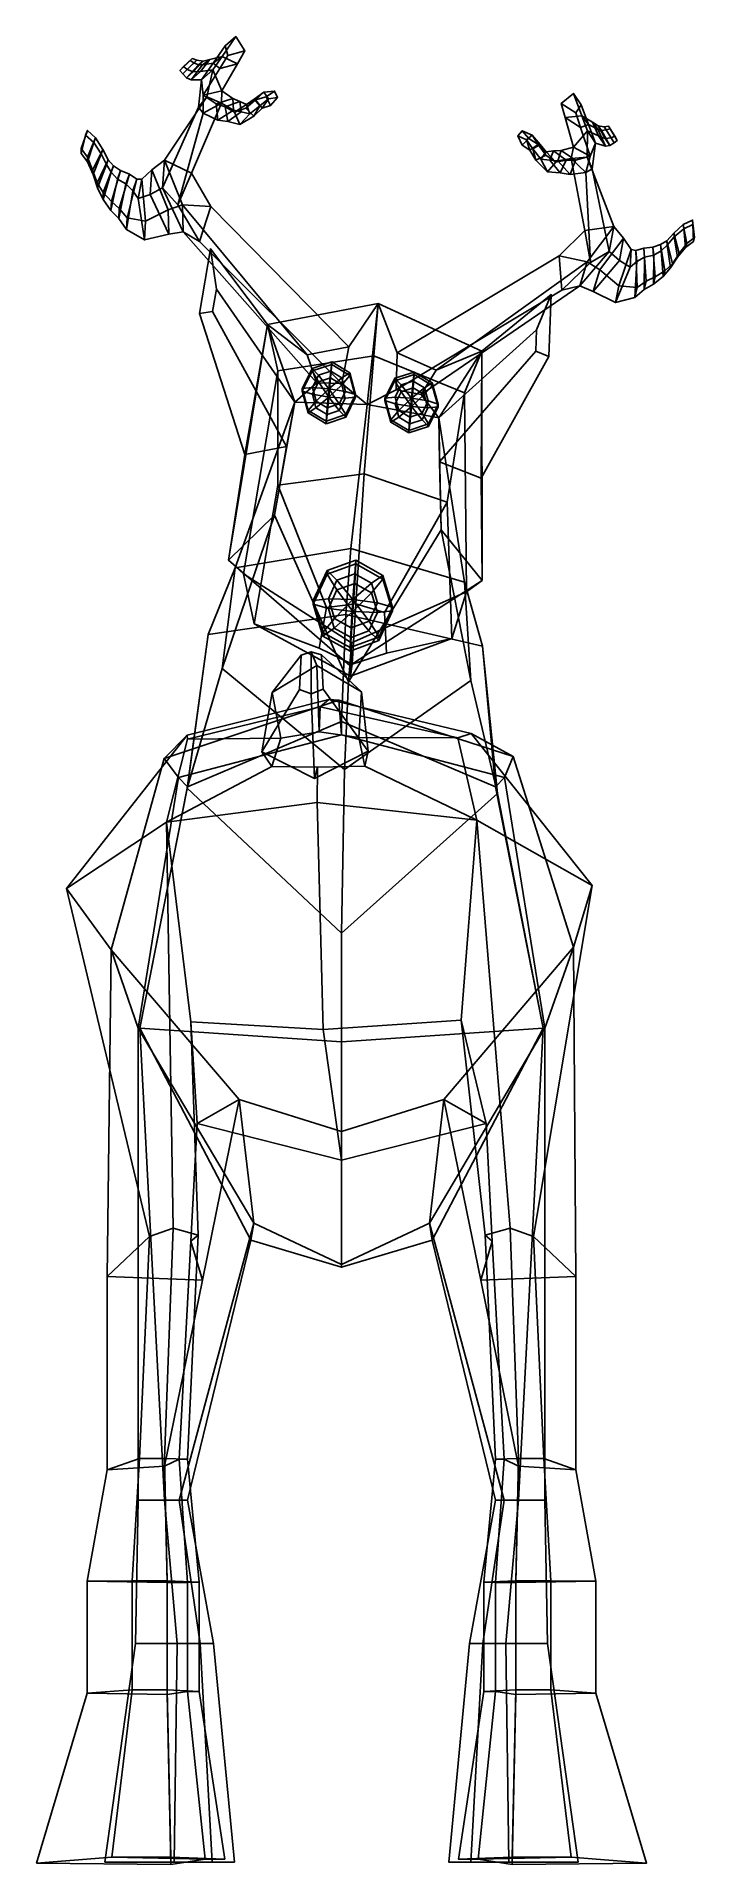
# Model space of a CAD drawing. Extents: x -82 to 95, y -151 to 338.
import ezdxf

# ---------------------------------------------------------------- set-up
doc = ezdxf.new("R2010")
doc.units = 0

msp = doc.modelspace()

# ---------------------------------------------------------------- linework, layer by layer
for points in [[(-31.997757, 333.056854, 208.631577), (-28.335844, 338.37381, 205.291077), (-31.157724, 335.915985, 204.134109), (-34.396053, 331.258789, 206.45433)], [(-31.997757, 333.056854, 208.631577), (-27.908161, 331.103302, 207.329681), (-25.928452, 334.56842, 205.356293), (-28.335844, 338.37381, 205.291077)], [(-28.335844, 338.37381, 205.291077), (-25.928452, 334.56842, 205.356293), (-30.428226, 333.292542, 203.735977), (-31.157724, 335.915985, 204.134109)], [(-34.457443, 329.46698, 210.876297), (-31.997757, 333.056854, 208.631577), (-35.262005, 332.2547, 206.278839), (-37.760487, 329.011871, 207.920853)], [(-31.997757, 333.056854, 208.631577), (-34.396053, 331.258789, 206.45433), (-37.240471, 330.786713, 204.034958), (-35.262005, 332.2547, 206.278839)], [(-32.040653, 323.822784, 211.455673), (-27.908161, 331.103302, 207.329681), (-31.997757, 333.056854, 208.631577), (-34.457443, 329.46698, 210.876297)], [(-34.396053, 331.258789, 206.45433), (-31.157724, 335.915985, 204.134109), (-30.428226, 333.292542, 203.735977), (-32.649445, 329.780579, 205.255417)], [(-27.908161, 331.103302, 207.329681), (-32.649445, 329.780579, 205.255417), (-30.428226, 333.292542, 203.735977), (-25.928452, 334.56842, 205.356293)], [(-43.310703, 329.320648, 194.608994), (-42.328247, 330.329529, 197.238174), (-39.993176, 332.496246, 197.443436), (-40.59827, 331.946259, 195.176651)], [(-39.536942, 331.355072, 198.733627), (-42.542141, 328.397034, 198.257339), (-43.310703, 329.320648, 194.608994), (-40.59827, 331.946259, 195.176651)], [(-42.542141, 328.397034, 198.257339), (-41.353237, 329.574066, 201.121323), (-42.328247, 330.329529, 197.238174), (-43.310703, 329.320648, 194.608994)], [(-38.329979, 330.799255, 202.380646), (-41.538067, 327.328125, 202.663467), (-42.542141, 328.397034, 198.257339), (-39.536942, 331.355072, 198.733627)], [(-41.538067, 327.328125, 202.663467), (-39.745171, 328.935791, 205.475845), (-41.353237, 329.574066, 201.121323), (-42.542141, 328.397034, 198.257339)], [(-41.353237, 329.574066, 201.121323), (-38.777054, 332.011047, 201.217606), (-39.993176, 332.496246, 197.443436), (-42.328247, 330.329529, 197.238174)], [(-37.240471, 330.786713, 204.034958), (-40.320808, 326.772186, 205.560242), (-41.538067, 327.328125, 202.663467), (-38.329979, 330.799255, 202.380646)], [(-40.320808, 326.772186, 205.560242), (-37.760487, 329.011871, 207.920853), (-39.745171, 328.935791, 205.475845), (-41.538067, 327.328125, 202.663467)], [(-39.745171, 328.935791, 205.475845), (-37.05143, 331.773743, 204.897308), (-38.777054, 332.011047, 201.217606), (-41.353237, 329.574066, 201.121323)], [(-38.777054, 332.011047, 201.217606), (-39.536942, 331.355072, 198.733627), (-40.59827, 331.946259, 195.176651), (-39.993176, 332.496246, 197.443436)], [(-34.396053, 331.258789, 206.45433), (-37.486992, 326.788757, 208.670013), (-40.320808, 326.772186, 205.560242), (-37.240471, 330.786713, 204.034958)], [(-37.486992, 326.788757, 208.670013), (-34.457443, 329.46698, 210.876297), (-37.760487, 329.011871, 207.920853), (-40.320808, 326.772186, 205.560242)], [(-37.760487, 329.011871, 207.920853), (-35.262005, 332.2547, 206.278839), (-37.05143, 331.773743, 204.897308), (-39.745171, 328.935791, 205.475845)], [(-37.05143, 331.773743, 204.897308), (-38.329979, 330.799255, 202.380646), (-39.536942, 331.355072, 198.733627), (-38.777054, 332.011047, 201.217606)], [(-35.262005, 332.2547, 206.278839), (-37.240471, 330.786713, 204.034958), (-38.329979, 330.799255, 202.380646), (-37.05143, 331.773743, 204.897308)], [(-36.131695, 322.23407, 214.451248), (-34.457443, 329.46698, 210.876297), (-37.486992, 326.788757, 208.670013), (-38.316143, 319.42807, 211.337021)], [(-37.084431, 322.721832, 208.292862), (-37.486992, 326.788757, 208.670013), (-34.396053, 331.258789, 206.45433), (-32.649445, 329.780579, 205.255417)], [(-32.040653, 323.822784, 211.455673), (-37.084431, 322.721832, 208.292862), (-32.649445, 329.780579, 205.255417), (-27.908161, 331.103302, 207.329681)], [(-36.131695, 322.23407, 214.451248), (-32.184425, 320.526611, 213.355896), (-32.040653, 323.822784, 211.455673), (-34.457443, 329.46698, 210.876297)], [(-38.316143, 319.42807, 211.337021), (-37.486992, 326.788757, 208.670013), (-37.084431, 322.721832, 208.292862), (-37.03994, 317.879547, 209.994507)], [(-37.084431, 322.721832, 208.292862), (-32.040653, 323.822784, 211.455673), (-29.143293, 321.748169, 209.838715), (-33.604099, 320.38028, 206.973679)], [(-32.040653, 323.822784, 211.455673), (-32.184425, 320.526611, 213.355896), (-28.975855, 318.697784, 211.402405), (-29.143293, 321.748169, 209.838715)], [(-25.685978, 319.201477, 203.799362), (-23.41881, 321.59314, 206.316467), (-20.798918, 323.438263, 204.687744), (-23.027954, 321.42688, 202.514236)], [(-23.41881, 321.59314, 206.316467), (-21.889362, 319.818695, 206.693893), (-19.600971, 321.691559, 205.12941), (-20.798918, 323.438263, 204.687744)], [(-23.027954, 321.42688, 202.514236), (-20.798918, 323.438263, 204.687744), (-17.960524, 323.76474, 203.04866), (-20.23278, 322.236755, 201.21698)], [(-20.798918, 323.438263, 204.687744), (-19.600971, 321.691559, 205.12941), (-17.193092, 322.024414, 203.620331), (-17.960524, 323.76474, 203.04866)], [(-19.040514, 319.913635, 201.503036), (-20.23278, 322.236755, 201.21698), (-17.960524, 323.76474, 203.04866), (-17.193092, 322.024414, 203.620331)], [(62.121616, 323.137634, 204.820389), (64.147713, 320.046448, 203.650696), (62.763374, 317.923157, 203.273239), (58.831734, 320.470062, 204.927414)], [(64.348488, 317.15274, 208.152206), (62.121616, 323.137634, 204.820389), (58.831734, 320.470062, 204.927414), (59.894772, 316.689911, 206.898178)], [(64.348488, 317.15274, 208.152206), (66.125908, 314.822815, 205.96463), (64.147713, 320.046448, 203.650696), (62.121616, 323.137634, 204.820389)], [(-47.941891, 297.870209, 219.517776), (-47.441746, 305.225677, 223.365692), (-36.131695, 322.23407, 214.451248), (-38.316143, 319.42807, 211.337021)], [(-47.941891, 297.870209, 219.517776), (-38.316143, 319.42807, 211.337021), (-37.03994, 317.879547, 209.994507), (-43.855621, 293.316589, 218.997314)], [(-47.441746, 305.225677, 223.365692), (-40.178974, 301.787354, 224.773117), (-32.184425, 320.526611, 213.355896), (-36.131695, 322.23407, 214.451248)], [(-43.855621, 293.316589, 218.997314), (-37.03994, 317.879547, 209.994507), (-32.184425, 320.526611, 213.355896), (-40.178974, 301.787354, 224.773117)], [(-37.03994, 317.879547, 209.994507), (-37.084431, 322.721832, 208.292862), (-33.604099, 320.38028, 206.973679), (-33.137093, 315.988098, 208.29097)], [(-32.184425, 320.526611, 213.355896), (-37.03994, 317.879547, 209.994507), (-33.137093, 315.988098, 208.29097), (-28.975855, 318.697784, 211.402405)], [(-33.604099, 320.38028, 206.973679), (-29.143293, 321.748169, 209.838715), (-27.236696, 321.02124, 208.686737), (-31.186049, 319.574249, 206.087845)], [(-33.137093, 315.988098, 208.29097), (-33.604099, 320.38028, 206.973679), (-31.186049, 319.574249, 206.087845), (-30.511477, 315.634033, 207.142853)], [(-28.975855, 318.697784, 211.402405), (-33.137093, 315.988098, 208.29097), (-30.511477, 315.634033, 207.142853), (-26.906195, 318.248871, 210.003326)], [(-31.186049, 319.574249, 206.087845), (-27.236696, 321.02124, 208.686737), (-25.490871, 320.147247, 207.648148), (-28.705412, 318.149292, 205.174057)], [(-30.511477, 315.634033, 207.142853), (-31.186049, 319.574249, 206.087845), (-28.705412, 318.149292, 205.174057), (-27.232365, 314.856781, 205.659042)], [(-26.906195, 318.248871, 210.003326), (-30.511477, 315.634033, 207.142853), (-27.232365, 314.856781, 205.659042), (-24.561712, 317.709045, 208.500488)], [(-29.143293, 321.748169, 209.838715), (-28.975855, 318.697784, 211.402405), (-26.906195, 318.248871, 210.003326), (-27.236696, 321.02124, 208.686737)], [(-28.705412, 318.149292, 205.174057), (-25.490871, 320.147247, 207.648148), (-23.41881, 321.59314, 206.316467), (-25.685978, 319.201477, 203.799362)], [(-27.232365, 314.856781, 205.659042), (-28.705412, 318.149292, 205.174057), (-25.685978, 319.201477, 203.799362), (-23.471138, 317.012268, 203.722839)], [(-27.236696, 321.02124, 208.686737), (-26.906195, 318.248871, 210.003326), (-24.561712, 317.709045, 208.500488), (-25.490871, 320.147247, 207.648148)], [(-24.561712, 317.709045, 208.500488), (-27.232365, 314.856781, 205.659042), (-23.471138, 317.012268, 203.722839), (-21.889362, 319.818695, 206.693893)], [(-23.471138, 317.012268, 203.722839), (-25.685978, 319.201477, 203.799362), (-23.027954, 321.42688, 202.514236), (-21.256845, 319.200226, 202.575882)], [(-25.490871, 320.147247, 207.648148), (-24.561712, 317.709045, 208.500488), (-21.889362, 319.818695, 206.693893), (-23.41881, 321.59314, 206.316467)], [(-21.889362, 319.818695, 206.693893), (-23.471138, 317.012268, 203.722839), (-21.256845, 319.200226, 202.575882), (-19.600971, 321.691559, 205.12941)], [(-21.256845, 319.200226, 202.575882), (-23.027954, 321.42688, 202.514236), (-20.23278, 322.236755, 201.21698), (-19.040514, 319.913635, 201.503036)], [(-19.600971, 321.691559, 205.12941), (-21.256845, 319.200226, 202.575882), (-19.040514, 319.913635, 201.503036), (-17.193092, 322.024414, 203.620331)], [(59.894772, 316.689911, 206.898178), (58.831734, 320.470062, 204.927414), (62.763374, 317.923157, 203.273239), (64.043571, 314.053253, 204.789795)], [(66.125908, 314.822815, 205.96463), (64.043571, 314.053253, 204.789795), (62.763374, 317.923157, 203.273239), (64.147713, 320.046448, 203.650696)], [(62.14846, 308.792725, 211.020813), (65.859596, 313.135406, 210.392273), (64.348488, 317.15274, 208.152206), (59.894772, 316.689911, 206.898178)], [(62.14846, 308.792725, 211.020813), (59.894772, 316.689911, 206.898178), (64.043571, 314.053253, 204.789795), (66.63472, 306.325653, 207.823761)], [(66.63472, 306.325653, 207.823761), (64.043571, 314.053253, 204.789795), (66.125908, 314.822815, 205.96463), (68.03392, 309.840179, 208.175797)], [(65.859596, 313.135406, 210.392273), (68.828918, 311.754517, 207.412781), (67.203094, 315.448425, 205.776199), (64.348488, 317.15274, 208.152206)], [(64.348488, 317.15274, 208.152206), (67.203094, 315.448425, 205.776199), (68.664223, 313.556305, 203.524658), (66.125908, 314.822815, 205.96463)], [(66.125908, 314.822815, 205.96463), (68.664223, 313.556305, 203.524658), (70.662758, 309.0112, 205.044571), (68.03392, 309.840179, 208.175797)], [(68.828918, 311.754517, 207.412781), (70.644623, 311.115723, 204.953049), (68.756561, 314.483734, 204.382553), (67.203094, 315.448425, 205.776199)], [(67.203094, 315.448425, 205.776199), (68.756561, 314.483734, 204.382553), (69.664841, 313.256592, 201.862106), (68.664223, 313.556305, 203.524658)], [(68.664223, 313.556305, 203.524658), (69.664841, 313.256592, 201.862106), (71.887283, 309.181641, 202.136795), (70.662758, 309.0112, 205.044571)], [(70.644623, 311.115723, 204.953049), (72.223068, 311.259094, 200.584717), (70.365044, 314.216736, 200.689285), (68.756561, 314.483734, 204.382553)], [(68.756561, 314.483734, 204.382553), (70.365044, 314.216736, 200.689285), (70.857613, 313.435577, 198.204407), (69.664841, 313.256592, 201.862106)], [(69.664841, 313.256592, 201.862106), (70.857613, 313.435577, 198.204407), (72.991203, 309.89566, 197.719757), (71.887283, 309.181641, 202.136795)], [(72.223068, 311.259094, 200.584717), (73.236595, 311.692993, 196.692093), (71.545044, 314.330811, 196.904785), (70.365044, 314.216736, 200.689285)], [(70.365044, 314.216736, 200.689285), (71.545044, 314.330811, 196.904785), (71.922165, 313.68985, 194.637756), (70.857613, 313.435577, 198.204407)], [(70.857613, 313.435577, 198.204407), (71.922165, 313.68985, 194.637756), (73.854561, 310.539642, 194.062653), (72.991203, 309.89566, 197.719757)], [(73.854561, 310.539642, 194.062653), (71.922165, 313.68985, 194.637756), (71.545044, 314.330811, 196.904785), (73.236595, 311.692993, 196.692093)], [(-69.738731, 308.407745, 198.060394), (-68.085258, 313.251923, 198.254242), (-68.575813, 311.957703, 195.88501), (-69.80481, 307.092072, 195.411224)], [(-66.381638, 310.035431, 198.686325), (-68.052132, 304.790344, 197.828537), (-69.80481, 307.092072, 195.411224), (-68.575813, 311.957703, 195.88501)], [(-68.052132, 304.790344, 197.828537), (-68.049126, 306.069427, 200.835281), (-69.738731, 308.407745, 198.060394), (-69.80481, 307.092072, 195.411224)], [(-68.049126, 306.069427, 200.835281), (-65.894402, 311.266632, 201.406494), (-68.085258, 313.251923, 198.254242), (-69.738731, 308.407745, 198.060394)], [(-65.894402, 311.266632, 201.406494), (-66.381638, 310.035431, 198.686325), (-68.575813, 311.957703, 195.88501), (-68.085258, 313.251923, 198.254242)], [(-64.362488, 306.990417, 202.054932), (-66.583145, 301.445526, 200.645538), (-68.052132, 304.790344, 197.828537), (-66.381638, 310.035431, 198.686325)], [(-66.696083, 302.625458, 204.052704), (-63.924706, 308.082001, 205.175613), (-65.894402, 311.266632, 201.406494), (-68.049126, 306.069427, 200.835281)], [(-63.924706, 308.082001, 205.175613), (-64.362488, 306.990417, 202.054932), (-66.381638, 310.035431, 198.686325), (-65.894402, 311.266632, 201.406494)], [(48.4109, 309.291901, 201.200531), (47.220615, 311.769928, 203.324478), (48.376339, 313.139984, 202.739883), (50.123592, 311.064453, 200.895615)], [(51.065994, 311.952393, 204.354797), (48.376339, 313.139984, 202.739883), (47.220615, 311.769928, 203.324478), (49.493114, 310.713501, 204.813416)], [(49.493114, 310.713501, 204.813416), (47.220615, 311.769928, 203.324478), (48.4109, 309.291901, 201.200531), (50.396, 307.957794, 202.257095)], [(52.644878, 309.461029, 202.171783), (50.123592, 311.064453, 200.895615), (48.376339, 313.139984, 202.739883), (51.065994, 311.952393, 204.354797)], [(50.396, 307.957794, 202.257095), (48.4109, 309.291901, 201.200531), (50.123592, 311.064453, 200.895615), (52.644878, 309.461029, 202.171783)], [(53.169582, 309.44989, 205.967819), (51.065994, 311.952393, 204.354797), (49.493114, 310.713501, 204.813416), (51.272694, 308.286835, 206.365112)], [(51.272694, 308.286835, 206.365112), (49.493114, 310.713501, 204.813416), (50.396, 307.957794, 202.257095), (52.02359, 305.280121, 203.393951)], [(52.02359, 305.280121, 203.393951), (50.396, 307.957794, 202.257095), (52.644878, 309.461029, 202.171783), (54.689392, 306.616516, 203.44339)], [(54.689392, 306.616516, 203.44339), (52.644878, 309.461029, 202.171783), (51.065994, 311.952393, 204.354797), (53.169582, 309.44989, 205.967819)], [(54.841976, 307.490173, 207.287445), (53.169582, 309.44989, 205.967819), (51.272694, 308.286835, 206.365112), (53.376263, 305.535889, 208.157181)], [(57.376175, 304.742645, 204.797241), (54.689392, 306.616516, 203.44339), (53.169582, 309.44989, 205.967819), (54.841976, 307.490173, 207.287445)], [(62.14846, 308.792725, 211.020813), (58.807526, 307.815918, 209.439133), (57.943867, 305.081604, 211.017044), (61.529858, 305.750763, 212.934479)], [(66.63472, 306.325653, 207.823761), (62.680485, 305.27951, 206.545715), (58.807526, 307.815918, 209.439133), (62.14846, 308.792725, 211.020813)], [(65.772385, 306.087311, 213.988022), (65.859596, 313.135406, 210.392273), (62.14846, 308.792725, 211.020813), (61.529858, 305.750763, 212.934479)], [(67.104088, 302.963287, 210.872696), (65.465912, 301.969757, 209.549149), (66.63472, 306.325653, 207.823761), (68.03392, 309.840179, 208.175797)], [(65.772385, 306.087311, 213.988022), (67.104088, 302.963287, 210.872696), (68.03392, 309.840179, 208.175797), (65.859596, 313.135406, 210.392273)], [(68.03392, 309.840179, 208.175797), (70.662758, 309.0112, 205.044571), (68.828918, 311.754517, 207.412781), (65.859596, 313.135406, 210.392273)], [(70.662758, 309.0112, 205.044571), (71.887283, 309.181641, 202.136795), (70.644623, 311.115723, 204.953049), (68.828918, 311.754517, 207.412781)], [(71.887283, 309.181641, 202.136795), (72.991203, 309.89566, 197.719757), (72.223068, 311.259094, 200.584717), (70.644623, 311.115723, 204.953049)], [(72.991203, 309.89566, 197.719757), (73.854561, 310.539642, 194.062653), (73.236595, 311.692993, 196.692093), (72.223068, 311.259094, 200.584717)], [(-66.583145, 301.445526, 200.645538), (-66.696083, 302.625458, 204.052704), (-68.049126, 306.069427, 200.835281), (-68.052132, 304.790344, 197.828537)], [(-65.479836, 299.200012, 207.160446), (-62.495956, 305.345825, 208.295654), (-63.924706, 308.082001, 205.175613), (-66.696083, 302.625458, 204.052704)], [(-63.004246, 304.069946, 204.848801), (-65.377182, 297.834351, 203.38829), (-66.583145, 301.445526, 200.645538), (-64.362488, 306.990417, 202.054932)], [(-63.871128, 296.585876, 210.063324), (-61.064461, 303.786438, 210.721359), (-62.495956, 305.345825, 208.295654), (-65.479836, 299.200012, 207.160446)], [(-61.741398, 302.027527, 207.01918), (-63.883476, 294.769196, 205.960159), (-65.377182, 297.834351, 203.38829), (-63.004246, 304.069946, 204.848801)], [(-62.495956, 305.345825, 208.295654), (-63.004246, 304.069946, 204.848801), (-64.362488, 306.990417, 202.054932), (-63.924706, 308.082001, 205.175613)], [(-61.654968, 294.193695, 213.289673), (-59.191101, 302.492523, 213.352936), (-61.064461, 303.786438, 210.721359), (-63.871128, 296.585876, 210.063324)], [(-61.064461, 303.786438, 210.721359), (-61.741398, 302.027527, 207.01918), (-63.004246, 304.069946, 204.848801), (-62.495956, 305.345825, 208.295654)], [(-59.191101, 302.492523, 213.352936), (-60.027874, 300.15387, 209.414536), (-61.741398, 302.027527, 207.01918), (-61.064461, 303.786438, 210.721359)], [(-47.441746, 305.225677, 223.365692), (-47.941891, 297.870209, 219.517776), (-51.259537, 296.074738, 218.242218), (-50.815826, 302.71991, 221.70018)], [(-42.651356, 293.304657, 228.65271), (-47.441746, 305.225677, 223.365692), (-50.815826, 302.71991, 221.70018), (-46.482559, 291.980438, 226.463394)], [(-42.651356, 293.304657, 228.65271), (-35.064289, 292.878815, 229.08963), (-40.178974, 301.787354, 224.773117), (-47.441746, 305.225677, 223.365692)], [(53.376263, 305.535889, 208.157181), (51.272694, 308.286835, 206.365112), (52.02359, 305.280121, 203.393951), (55.177723, 302.177979, 205.307785)], [(55.177723, 302.177979, 205.307785), (52.02359, 305.280121, 203.393951), (54.689392, 306.616516, 203.44339), (57.376175, 304.742645, 204.797241)], [(56.764008, 307.746338, 208.307068), (54.841976, 307.490173, 207.287445), (53.376263, 305.535889, 208.157181), (55.80484, 305.309418, 209.63768)], [(55.80484, 305.309418, 209.63768), (53.376263, 305.535889, 208.157181), (55.177723, 302.177979, 205.307785), (58.562843, 301.90213, 206.76152)], [(60.134045, 305.28418, 205.683945), (57.376175, 304.742645, 204.797241), (54.841976, 307.490173, 207.287445), (56.764008, 307.746338, 208.307068)], [(58.562843, 301.90213, 206.76152), (55.177723, 302.177979, 205.307785), (57.376175, 304.742645, 204.797241), (60.134045, 305.28418, 205.683945)], [(58.807526, 307.815918, 209.439133), (56.764008, 307.746338, 208.307068), (55.80484, 305.309418, 209.63768), (57.943867, 305.081604, 211.017044)], [(57.943867, 305.081604, 211.017044), (55.80484, 305.309418, 209.63768), (58.562843, 301.90213, 206.76152), (61.207733, 301.436554, 207.886627)], [(62.680485, 305.27951, 206.545715), (60.134045, 305.28418, 205.683945), (56.764008, 307.746338, 208.307068), (58.807526, 307.815918, 209.439133)], [(61.529858, 305.750763, 212.934479), (57.943867, 305.081604, 211.017044), (61.207733, 301.436554, 207.886627), (65.465912, 301.969757, 209.549149)], [(61.207733, 301.436554, 207.886627), (58.562843, 301.90213, 206.76152), (60.134045, 305.28418, 205.683945), (62.680485, 305.27951, 206.545715)], [(65.465912, 301.969757, 209.549149), (61.207733, 301.436554, 207.886627), (62.680485, 305.27951, 206.545715), (66.63472, 306.325653, 207.823761)], [(72.908157, 287.475189, 222.897644), (65.772385, 306.087311, 213.988022), (61.529858, 305.750763, 212.934479), (65.147278, 286.396912, 224.371674)], [(66.690468, 277.8591, 218.614014), (65.147278, 286.396912, 224.371674), (61.529858, 305.750763, 212.934479), (65.465912, 301.969757, 209.549149)], [(71.654129, 280.837982, 219.086472), (67.104088, 302.963287, 210.872696), (65.772385, 306.087311, 213.988022), (72.908157, 287.475189, 222.897644)], [(-65.377182, 297.834351, 203.38829), (-65.479836, 299.200012, 207.160446), (-66.696083, 302.625458, 204.052704), (-66.583145, 301.445526, 200.645538)], [(-63.883476, 294.769196, 205.960159), (-63.871128, 296.585876, 210.063324), (-65.479836, 299.200012, 207.160446), (-65.377182, 297.834351, 203.38829)], [(-60.027874, 300.15387, 209.414536), (-61.775928, 291.832489, 208.859619), (-63.883476, 294.769196, 205.960159), (-61.741398, 302.027527, 207.01918)], [(-57.753849, 298.901398, 211.835632), (-59.681393, 289.664459, 211.220322), (-61.775928, 291.832489, 208.859619), (-60.027874, 300.15387, 209.414536)], [(-59.552746, 292.285339, 216.14212), (-56.828205, 301.495636, 216.211319), (-59.191101, 302.492523, 213.352936), (-61.654968, 294.193695, 213.289673)], [(-56.828205, 301.495636, 216.211319), (-57.753849, 298.901398, 211.835632), (-60.027874, 300.15387, 209.414536), (-59.191101, 302.492523, 213.352936)], [(-55.906277, 297.095398, 214.277817), (-57.651558, 286.739594, 213.937683), (-59.681393, 289.664459, 211.220322), (-57.753849, 298.901398, 211.835632)], [(-57.468155, 289.845215, 219.32106), (-54.851215, 300.191559, 219.027985), (-56.828205, 301.495636, 216.211319), (-59.552746, 292.285339, 216.14212)], [(-54.851215, 300.191559, 219.027985), (-55.906277, 297.095398, 214.277817), (-57.753849, 298.901398, 211.835632), (-56.828205, 301.495636, 216.211319)], [(-52.536682, 288.930969, 223.695023), (-53.49567, 300.169006, 220.643387), (-54.851215, 300.191559, 219.027985), (-57.468155, 289.845215, 219.32106)], [(-53.49567, 300.169006, 220.643387), (-54.490234, 295.045959, 216.543182), (-55.906277, 297.095398, 214.277817), (-54.851215, 300.191559, 219.027985)], [(-50.815826, 302.71991, 221.70018), (-51.259537, 296.074738, 218.242218), (-54.490234, 295.045959, 216.543182), (-53.49567, 300.169006, 220.643387)], [(-46.482559, 291.980438, 226.463394), (-50.815826, 302.71991, 221.70018), (-53.49567, 300.169006, 220.643387), (-52.536682, 288.930969, 223.695023)], [(-35.064289, 292.878815, 229.08963), (-38.035927, 283.530884, 222.082153), (-43.855621, 293.316589, 218.997314), (-40.178974, 301.787354, 224.773117)], [(71.654129, 280.837982, 219.086472), (66.690468, 277.8591, 218.614014), (65.465912, 301.969757, 209.549149), (67.104088, 302.963287, 210.872696)], [(-61.775928, 291.832489, 208.859619), (-61.654968, 294.193695, 213.289673), (-63.871128, 296.585876, 210.063324), (-63.883476, 294.769196, 205.960159)], [(-59.681393, 289.664459, 211.220322), (-59.552746, 292.285339, 216.14212), (-61.654968, 294.193695, 213.289673), (-61.775928, 291.832489, 208.859619)], [(-54.490234, 295.045959, 216.543182), (-52.75346, 283.914551, 218.669647), (-57.651558, 286.739594, 213.937683), (-55.906277, 297.095398, 214.277817)], [(-51.259537, 296.074738, 218.242218), (-46.265125, 285.454376, 221.829559), (-52.75346, 283.914551, 218.669647), (-54.490234, 295.045959, 216.543182)], [(-47.941891, 297.870209, 219.517776), (-42.409763, 286.080536, 223.499451), (-46.265125, 285.454376, 221.829559), (-51.259537, 296.074738, 218.242218)], [(-42.409763, 286.080536, 223.499451), (-47.941891, 297.870209, 219.517776), (-43.855621, 293.316589, 218.997314), (-38.035927, 283.530884, 222.082153)], [(-57.651558, 286.739594, 213.937683), (-57.468155, 289.845215, 219.32106), (-59.552746, 292.285339, 216.14212), (-59.681393, 289.664459, 211.220322)], [(-52.75346, 283.914551, 218.669647), (-52.536682, 288.930969, 223.695023), (-57.468155, 289.845215, 219.32106), (-57.651558, 286.739594, 213.937683)], [(-46.265125, 285.454376, 221.829559), (-46.482559, 291.980438, 226.463394), (-52.536682, 288.930969, 223.695023), (-52.75346, 283.914551, 218.669647)], [(-42.409763, 286.080536, 223.499451), (-42.651356, 293.304657, 228.65271), (-46.482559, 291.980438, 226.463394), (-46.265125, 285.454376, 221.829559)], [(-9.191501, 253.156448, 240.639221), (-42.651356, 293.304657, 228.65271), (-42.409763, 286.080536, 223.499451), (-6.615984, 245.636078, 232.550735)], [(-42.651356, 293.304657, 228.65271), (-9.191501, 253.156448, 240.639221), (1.951638, 255.271866, 241.077332), (-35.064289, 292.878815, 229.08963)], [(1.951638, 255.271866, 241.077332), (0.09086, 245.436203, 229.740585), (-38.035927, 283.530884, 222.082153), (-35.064289, 292.878815, 229.08963)], [(92.448105, 282.955994, 200.242447), (94.527779, 284.578918, 197.444061), (94.016266, 289.219879, 197.61676), (91.53334, 288.044189, 200.794083)], [(91.53334, 288.044189, 200.794083), (94.016266, 289.219879, 197.61676), (94.137222, 288.009308, 195.255081), (91.657669, 286.891418, 198.081085)], [(94.527779, 284.578918, 197.444061), (94.234039, 283.472565, 194.805527), (94.137222, 288.009308, 195.255081), (94.016266, 289.219879, 197.61676)], [(-6.615984, 245.636078, 232.550735), (-42.409763, 286.080536, 223.499451), (-38.035927, 283.530884, 222.082153), (0.09086, 245.436203, 229.740585)], [(65.765305, 278.034424, 228.270889), (72.908157, 287.475189, 222.897644), (65.147278, 286.396912, 224.371674), (58.330456, 279.681671, 228.758438)], [(58.330456, 279.681671, 228.758438), (65.147278, 286.396912, 224.371674), (66.690468, 277.8591, 218.614014), (59.043194, 270.489288, 221.773132)], [(65.765305, 278.034424, 228.270889), (69.139389, 275.8573, 226.064835), (75.564377, 284.339813, 221.223358), (72.908157, 287.475189, 222.897644)], [(69.139389, 275.8573, 226.064835), (74.300156, 271.59259, 223.276016), (77.566368, 281.36496, 220.163132), (75.564377, 284.339813, 221.223358)], [(72.908157, 287.475189, 222.897644), (75.564377, 284.339813, 221.223358), (74.445953, 278.368896, 217.799484), (71.654129, 280.837982, 219.086472)], [(75.564377, 284.339813, 221.223358), (77.566368, 281.36496, 220.163132), (77.314461, 276.626617, 216.086761), (74.445953, 278.368896, 217.799484)], [(88.627937, 277.545349, 206.620453), (90.46756, 280.26532, 203.487122), (89.01329, 285.744965, 204.593292), (87.10392, 283.68988, 207.736877)], [(87.10392, 283.68988, 207.736877), (89.01329, 285.744965, 204.593292), (89.113724, 284.730621, 201.479294), (87.226669, 282.498566, 204.297394)], [(87.226669, 282.498566, 204.297394), (89.113724, 284.730621, 201.479294), (90.0168, 279.330078, 200.090897), (88.142311, 276.447479, 202.860214)], [(90.46756, 280.26532, 203.487122), (92.448105, 282.955994, 200.242447), (91.53334, 288.044189, 200.794083), (89.01329, 285.744965, 204.593292)], [(89.01329, 285.744965, 204.593292), (91.53334, 288.044189, 200.794083), (91.657669, 286.891418, 198.081085), (89.113724, 284.730621, 201.479294)], [(89.113724, 284.730621, 201.479294), (91.657669, 286.891418, 198.081085), (92.094482, 281.900726, 197.246506), (90.0168, 279.330078, 200.090897)], [(91.657669, 286.891418, 198.081085), (94.137222, 288.009308, 195.255081), (94.234039, 283.472565, 194.805527), (92.094482, 281.900726, 197.246506)], [(92.094482, 281.900726, 197.246506), (94.234039, 283.472565, 194.805527), (94.527779, 284.578918, 197.444061), (92.448105, 282.955994, 200.242447)], [(-35.147625, 281.555237, 235.998169), (-33.49155, 270.67984, 229.826813), (-34.536804, 264.737366, 229.121567), (-38.045956, 264.192291, 233.91304)], [(-38.045956, 264.192291, 233.91304), (-25.956354, 226.423416, 246.825409), (-19.875547, 261.287048, 250.93074), (-35.147625, 281.555237, 235.998169)], [(-33.49155, 270.67984, 229.826813), (-35.147625, 281.555237, 235.998169), (-19.875547, 261.287048, 250.93074), (-12.49897, 240.453705, 229.535889)], [(14.87658, 253.709259, 241.044418), (58.330456, 279.681671, 228.758438), (59.043194, 270.489288, 221.773132), (14.609917, 243.796036, 229.708496)], [(14.87658, 253.709259, 241.044418), (25.355148, 249.06163, 240.554779), (65.765305, 278.034424, 228.270889), (58.330456, 279.681671, 228.758438)], [(63.860874, 271.655487, 223.153625), (59.043194, 270.489288, 221.773132), (66.690468, 277.8591, 218.614014), (71.654129, 280.837982, 219.086472)], [(71.654129, 280.837982, 219.086472), (74.445953, 278.368896, 217.799484), (67.435242, 270.123077, 221.464767), (63.860874, 271.655487, 223.153625)], [(74.300156, 271.59259, 223.276016), (79.17392, 271.202271, 218.871521), (78.842735, 281.044861, 218.540024), (77.566368, 281.36496, 220.163132)], [(77.566368, 281.36496, 220.163132), (78.842735, 281.044861, 218.540024), (79.07119, 278.102905, 213.803497), (77.314461, 276.626617, 216.086761)], [(79.07119, 278.102905, 213.803497), (81.190842, 279.246674, 211.341782), (81.088287, 270.609253, 210.764923), (78.577644, 268.494354, 213.506866)], [(79.17392, 271.202271, 218.871521), (81.631516, 272.87149, 215.66983), (80.971451, 281.708649, 215.705505), (78.842735, 281.044861, 218.540024)], [(78.842735, 281.044861, 218.540024), (80.971451, 281.708649, 215.705505), (81.190842, 279.246674, 211.341782), (79.07119, 278.102905, 213.803497)], [(81.631516, 272.87149, 215.66983), (84.004135, 274.054108, 212.796646), (83.405365, 281.995972, 212.828354), (80.971451, 281.708649, 215.705505)], [(80.971451, 281.708649, 215.705505), (83.405365, 281.995972, 212.828354), (83.605019, 279.784271, 208.901199), (81.190842, 279.246674, 211.341782)], [(81.190842, 279.246674, 211.341782), (83.605019, 279.784271, 208.901199), (83.516548, 272.023376, 208.382355), (81.088287, 270.609253, 210.764923)], [(84.004135, 274.054108, 212.796646), (86.581779, 275.630615, 209.546036), (85.436417, 282.67038, 210.179214), (83.405365, 281.995972, 212.828354)], [(83.405365, 281.995972, 212.828354), (85.436417, 282.67038, 210.179214), (85.612083, 281.011963, 206.48613), (83.605019, 279.784271, 208.901199)], [(83.605019, 279.784271, 208.901199), (85.612083, 281.011963, 206.48613), (86.107498, 274.108612, 205.456528), (83.516548, 272.023376, 208.382355)], [(86.581779, 275.630615, 209.546036), (88.627937, 277.545349, 206.620453), (87.10392, 283.68988, 207.736877), (85.436417, 282.67038, 210.179214)], [(85.436417, 282.67038, 210.179214), (87.10392, 283.68988, 207.736877), (87.226669, 282.498566, 204.297394), (85.612083, 281.011963, 206.48613)], [(85.612083, 281.011963, 206.48613), (87.226669, 282.498566, 204.297394), (88.142311, 276.447479, 202.860214), (86.107498, 274.108612, 205.456528)], [(88.142311, 276.447479, 202.860214), (90.0168, 279.330078, 200.090897), (90.46756, 280.26532, 203.487122), (88.627937, 277.545349, 206.620453)], [(90.0168, 279.330078, 200.090897), (92.094482, 281.900726, 197.246506), (92.448105, 282.955994, 200.242447), (90.46756, 280.26532, 203.487122)], [(25.355148, 249.06163, 240.554779), (21.277948, 242.487808, 232.489227), (63.860874, 271.655487, 223.153625), (65.765305, 278.034424, 228.270889)], [(63.860874, 271.655487, 223.153625), (67.435242, 270.123077, 221.464767), (69.139389, 275.8573, 226.064835), (65.765305, 278.034424, 228.270889)], [(74.445953, 278.368896, 217.799484), (77.314461, 276.626617, 216.086761), (73.349709, 267.144104, 218.276764), (67.435242, 270.123077, 221.464767)], [(67.435242, 270.123077, 221.464767), (73.349709, 267.144104, 218.276764), (74.300156, 271.59259, 223.276016), (69.139389, 275.8573, 226.064835)], [(77.314461, 276.626617, 216.086761), (79.07119, 278.102905, 213.803497), (78.577644, 268.494354, 213.506866), (73.349709, 267.144104, 218.276764)], [(83.516548, 272.023376, 208.382355), (86.107498, 274.108612, 205.456528), (86.581779, 275.630615, 209.546036), (84.004135, 274.054108, 212.796646)], [(86.107498, 274.108612, 205.456528), (88.142311, 276.447479, 202.860214), (88.627937, 277.545349, 206.620453), (86.581779, 275.630615, 209.546036)], [(-34.536804, 264.737366, 229.121567), (-33.49155, 270.67984, 229.826813), (-12.49897, 240.453705, 229.535889), (-14.723903, 228.552048, 228.164932)], [(21.277948, 242.487808, 232.489227), (14.609917, 243.796036, 229.708496), (59.043194, 270.489288, 221.773132), (63.860874, 271.655487, 223.153625)], [(52.199646, 259.78772, 229.584229), (26.072735, 236.263931, 229.457336), (37.576126, 254.157394, 250.776123), (56.167427, 269.259888, 235.706085)], [(55.480198, 252.699921, 233.666519), (56.167427, 269.259888, 235.706085), (37.576126, 254.157394, 250.776123), (37.347454, 220.099762, 246.71701)], [(56.167427, 269.259888, 235.706085), (55.480198, 252.699921, 233.666519), (52.047844, 254.082397, 228.892654), (52.199646, 259.78772, 229.584229)], [(73.349709, 267.144104, 218.276764), (78.577644, 268.494354, 213.506866), (79.17392, 271.202271, 218.871521), (74.300156, 271.59259, 223.276016)], [(78.577644, 268.494354, 213.506866), (81.088287, 270.609253, 210.764923), (81.631516, 272.87149, 215.66983), (79.17392, 271.202271, 218.871521)], [(81.088287, 270.609253, 210.764923), (83.516548, 272.023376, 208.382355), (84.004135, 274.054108, 212.796646), (81.631516, 272.87149, 215.66983)], [(-38.045956, 264.192291, 233.91304), (-34.536804, 264.737366, 229.121567), (-14.723903, 228.552048, 228.164932), (-25.956354, 226.423416, 246.825409)], [(-9.191501, 253.156448, 240.639221), (-19.875547, 261.287048, 250.93074), (9.810009, 266.927032, 252.120773), (1.951638, 255.271866, 241.077332)], [(-19.875547, 261.287048, 250.93074), (-17.035511, 248.889938, 272.694855), (8.642141, 252.897522, 273.482422), (9.810009, 266.927032, 252.120773)], [(0.09086, 245.436203, 229.740585), (1.951638, 255.271866, 241.077332), (9.810009, 266.927032, 252.120773), (6.836927, 239.830536, 222.14183)], [(14.609917, 243.796036, 229.708496), (6.836927, 239.830536, 222.14183), (9.810009, 266.927032, 252.120773), (14.87658, 253.709259, 241.044418)], [(37.576126, 254.157394, 250.776123), (9.810009, 266.927032, 252.120773), (8.642141, 252.897522, 273.482422), (32.954311, 242.981262, 272.573395)], [(25.355148, 249.06163, 240.554779), (14.87658, 253.709259, 241.044418), (9.810009, 266.927032, 252.120773), (37.576126, 254.157394, 250.776123)], [(-19.875547, 261.287048, 250.93074), (-30.324642, 198.179596, 243.585312), (-26.24127, 194.448975, 266.239716), (-17.035511, 248.889938, 272.694855)], [(-6.615984, 245.636078, 232.550735), (-12.49897, 240.453705, 229.535889), (-19.875547, 261.287048, 250.93074), (-9.191501, 253.156448, 240.639221)], [(52.047844, 254.082397, 228.892654), (26.264412, 224.442383, 228.094208), (26.072735, 236.263931, 229.457336), (52.199646, 259.78772, 229.584229)], [(8.642141, 252.897522, 273.482422), (-17.035511, 248.889938, 272.694855), (-17.084301, 218.186966, 297.239136), (6.051607, 221.303848, 297.984467)], [(-7.88374, 248.813095, 285.690796), (-2.618505, 250.524689, 285.95932), (-2.606559, 251.21785, 281.233124), (-7.872113, 249.505707, 280.964569)], [(-6.187429, 245.880478, 289.250427), (-2.933171, 246.943726, 289.416351), (-2.618505, 250.524689, 285.95932), (-7.88374, 248.813095, 285.690796)], [(-6.157754, 247.692261, 276.87677), (-7.872113, 249.505707, 280.964569), (-2.606559, 251.21785, 281.233124), (-2.902985, 248.75647, 277.042786)], [(0.035487, 245.141968, 289.235168), (2.177577, 247.604156, 285.665466), (-2.618505, 250.524689, 285.95932), (-2.933171, 246.943726, 289.416351)], [(0.065163, 246.953796, 276.861542), (-2.902985, 248.75647, 277.042786), (-2.606559, 251.21785, 281.233124), (2.189203, 248.296722, 280.93927)], [(2.177577, 247.604156, 285.665466), (2.189203, 248.296722, 280.93927), (-2.606559, 251.21785, 281.233124), (-2.618505, 250.524689, 285.95932)], [(8.642141, 252.897522, 273.482422), (6.051607, 221.303848, 297.984467), (28.299976, 213.654388, 297.161438), (32.954311, 242.981262, 272.573395)], [(21.277948, 242.487808, 232.489227), (25.355148, 249.06163, 240.554779), (37.576126, 254.157394, 250.776123), (26.072735, 236.263931, 229.457336)], [(55.480198, 252.699921, 233.666519), (37.347454, 220.099762, 246.71701), (26.264412, 224.442383, 228.094208), (52.047844, 254.082397, 228.892654)], [(37.576126, 254.157394, 250.776123), (32.954311, 242.981262, 272.573395), (33.473835, 189.669861, 266.174835), (37.625408, 192.734344, 243.511292)], [(-23.433195, 181.09584, 296.852692), (-17.084301, 218.186966, 297.239136), (-17.035511, 248.889938, 272.694855), (-26.24127, 194.448975, 266.239716)], [(-6.615984, 245.636078, 232.550735), (0.09086, 245.436203, 229.740585), (6.836927, 239.830536, 222.14183), (-12.49897, 240.453705, 229.535889)], [(-10.535648, 243.43779, 285.01712), (-7.88374, 248.813095, 285.690796), (-7.872113, 249.505707, 280.964569), (-10.524778, 244.128952, 280.290833)], [(-7.821652, 242.562042, 288.834442), (-6.187429, 245.880478, 289.250427), (-7.88374, 248.813095, 285.690796), (-10.535648, 243.43779, 285.01712)], [(-10.524778, 244.128952, 280.290833), (-7.872113, 249.505707, 280.964569), (-6.157754, 247.692261, 276.87677), (-7.79319, 244.371582, 276.460724)], [(-3.419442, 241.836288, 290.284637), (-6.187429, 245.880478, 289.250427), (-7.821652, 242.562042, 288.834442)], [(-7.79319, 244.371582, 276.460724), (-6.157754, 247.692261, 276.87677), (-3.384262, 244.072968, 274.989838)], [(-3.419442, 241.836288, 290.284637), (-2.933171, 246.943726, 289.416351), (-6.187429, 245.880478, 289.250427)], [(-3.384262, 244.072968, 274.989838), (-6.157754, 247.692261, 276.87677), (-2.902985, 248.75647, 277.042786)], [(-3.419442, 241.836288, 290.284637), (0.035487, 245.141968, 289.235168), (-2.933171, 246.943726, 289.416351)], [(-3.419442, 241.836288, 290.284637), (0.989489, 241.537659, 288.813782), (0.035487, 245.141968, 289.235168)], [(-3.384262, 244.072968, 274.989838), (-2.902985, 248.75647, 277.042786), (0.065163, 246.953796, 276.861542)], [(1.01795, 243.347214, 276.440033), (-3.384262, 244.072968, 274.989838), (0.065163, 246.953796, 276.861542)], [(0.989489, 241.537659, 288.813782), (3.721077, 241.780289, 284.983673), (2.177577, 247.604156, 285.665466), (0.035487, 245.141968, 289.235168)], [(3.731948, 242.471436, 280.257355), (1.01795, 243.347214, 276.440033), (0.065163, 246.953796, 276.861542), (2.189203, 248.296722, 280.93927)], [(3.721077, 241.780289, 284.983673), (3.731948, 242.471436, 280.257355), (2.189203, 248.296722, 280.93927), (2.177577, 247.604156, 285.665466)], [(11.613289, 240.862686, 284.965149), (14.221875, 246.156876, 285.635193), (14.2335, 246.849472, 280.908997), (11.624161, 241.553879, 280.238861)], [(14.327287, 239.986984, 288.782471), (15.934894, 243.255142, 289.196228), (14.221875, 246.156876, 285.635193), (11.613289, 240.862686, 284.965149)], [(11.624161, 241.553879, 280.238861), (14.2335, 246.849472, 280.908997), (15.964569, 245.066971, 276.822601), (14.355748, 241.796509, 276.408752)], [(14.221875, 246.156876, 285.635193), (19.468775, 247.835114, 285.902191), (19.480719, 248.528305, 281.175995), (14.2335, 246.849472, 280.908997)], [(15.934894, 243.255142, 289.196228), (19.177979, 244.297668, 289.361237), (19.468775, 247.835114, 285.902191), (14.221875, 246.156876, 285.635193)], [(15.964569, 245.066971, 276.822601), (14.2335, 246.849472, 280.908997), (19.480719, 248.528305, 281.175995), (19.208164, 246.110413, 276.987671)], [(14.355748, 241.796509, 276.408752), (15.964569, 245.066971, 276.822601), (18.764681, 241.497879, 274.937866)], [(18.764681, 241.497879, 274.937866), (15.964569, 245.066971, 276.822601), (19.208164, 246.110413, 276.987671)], [(18.764681, 241.497879, 274.937866), (19.208164, 246.110413, 276.987671), (22.187487, 244.328461, 276.807343)], [(22.157808, 242.516663, 289.181), (24.283192, 244.947937, 285.609894), (19.468775, 247.835114, 285.902191), (19.177979, 244.297668, 289.361237)], [(22.187487, 244.328461, 276.807343), (19.208164, 246.110413, 276.987671), (19.480719, 248.528305, 281.175995), (24.294817, 245.640503, 280.883698)], [(24.283192, 244.947937, 285.609894), (24.294817, 245.640503, 280.883698), (19.480719, 248.528305, 281.175995), (19.468775, 247.835114, 285.902191)], [(23.138428, 238.962585, 288.76178), (25.870014, 239.205185, 284.931702), (24.283192, 244.947937, 285.609894), (22.157808, 242.516663, 289.181)], [(25.880886, 239.896378, 280.205414), (23.166889, 240.772125, 276.388062), (22.187487, 244.328461, 276.807343), (24.294817, 245.640503, 280.883698)], [(25.870014, 239.205185, 284.931702), (25.880886, 239.896378, 280.205414), (24.294817, 245.640503, 280.883698), (24.283192, 244.947937, 285.609894)], [(-28.512779, 196.072739, 182.278839), (-32.021896, 169.139923, 189.499573), (-17.986416, 210.180511, 226.075287), (-12.49897, 240.453705, 229.535889)], [(-28.512779, 196.072739, 182.278839), (-12.49897, 240.453705, 229.535889), (6.836927, 239.830536, 222.14183), (2.467316, 201.299179, 180.328568)], [(-8.994271, 237.565582, 284.335114), (-10.535648, 243.43779, 285.01712), (-10.524778, 244.128952, 280.290833), (-8.984131, 238.255295, 279.608765)], [(-8.994271, 237.565582, 284.335114), (-6.86847, 238.93927, 288.412994), (-7.821652, 242.562042, 288.834442), (-10.535648, 243.43779, 285.01712)], [(-8.984131, 238.255295, 279.608765), (-10.524778, 244.128952, 280.290833), (-7.79319, 244.371582, 276.460724), (-6.8412, 240.746475, 276.039154)], [(-4.151649, 235.360046, 279.317963), (-8.984131, 238.255295, 279.608765), (-6.8412, 240.746475, 276.039154), (-3.859019, 238.953674, 275.85907)], [(-6.86847, 238.93927, 288.412994), (-3.419442, 241.836288, 290.284637), (-7.821652, 242.562042, 288.834442)], [(-6.8412, 240.746475, 276.039154), (-7.79319, 244.371582, 276.460724), (-3.384262, 244.072968, 274.989838)], [(-3.885803, 237.147415, 288.232941), (-3.419442, 241.836288, 290.284637), (-6.86847, 238.93927, 288.412994)], [(-3.859019, 238.953674, 275.85907), (-6.8412, 240.746475, 276.039154), (-3.384262, 244.072968, 274.989838)], [(-4.151649, 235.360046, 279.317963), (-3.859019, 238.953674, 275.85907), (-0.603454, 240.036331, 276.025146), (1.116007, 237.12059, 279.5867)], [(-3.885803, 237.147415, 288.232941), (-0.630724, 238.229156, 288.398956), (-3.419442, 241.836288, 290.284637)], [(-3.859019, 238.953674, 275.85907), (-3.384262, 244.072968, 274.989838), (-0.603454, 240.036331, 276.025146)], [(-0.630724, 238.229156, 288.398956), (0.989489, 241.537659, 288.813782), (-3.419442, 241.836288, 290.284637)], [(-0.603454, 240.036331, 276.025146), (-3.384262, 244.072968, 274.989838), (1.01795, 243.347214, 276.440033)], [(1.105868, 236.430847, 284.313049), (3.721077, 241.780289, 284.983673), (0.989489, 241.537659, 288.813782), (-0.630724, 238.229156, 288.398956)], [(1.116007, 237.12059, 279.5867), (-0.603454, 240.036331, 276.025146), (1.01795, 243.347214, 276.440033), (3.731948, 242.471436, 280.257355)], [(1.105868, 236.430847, 284.313049), (1.116007, 237.12059, 279.5867), (3.731948, 242.471436, 280.257355), (3.721077, 241.780289, 284.983673)], [(21.277948, 242.487808, 232.489227), (26.072735, 236.263931, 229.457336), (6.836927, 239.830536, 222.14183), (14.609917, 243.796036, 229.708496)], [(13.19664, 235.072525, 284.286652), (11.613289, 240.862686, 284.965149), (11.624161, 241.553879, 280.238861), (13.206779, 235.762253, 279.560303)], [(13.19664, 235.072525, 284.286652), (15.306571, 236.41478, 288.36319), (14.327287, 239.986984, 288.782471), (11.613289, 240.862686, 284.965149)], [(13.206779, 235.762253, 279.560303), (11.624161, 241.553879, 280.238861), (14.355748, 241.796509, 276.408752), (15.33384, 238.221985, 275.989349)], [(18.7295, 239.2612, 290.232666), (15.934894, 243.255142, 289.196228), (14.327287, 239.986984, 288.782471)], [(15.306571, 236.41478, 288.36319), (18.7295, 239.2612, 290.232666), (14.327287, 239.986984, 288.782471)], [(15.33384, 238.221985, 275.989349), (14.355748, 241.796509, 276.408752), (18.764681, 241.497879, 274.937866)], [(18.326683, 236.450256, 275.81015), (15.33384, 238.221985, 275.989349), (18.764681, 241.497879, 274.937866)], [(18.7295, 239.2612, 290.232666), (19.177979, 244.297668, 289.361237), (15.934894, 243.255142, 289.196228)], [(18.326683, 236.450256, 275.81015), (18.764681, 241.497879, 274.937866), (21.571587, 237.511871, 275.975342)], [(18.7295, 239.2612, 290.232666), (22.157808, 242.516663, 289.181), (19.177979, 244.297668, 289.361237)], [(18.7295, 239.2612, 290.232666), (23.138428, 238.962585, 288.76178), (22.157808, 242.516663, 289.181)], [(23.166889, 240.772125, 276.388062), (18.764681, 241.497879, 274.937866), (22.187487, 244.328461, 276.807343)], [(21.571587, 237.511871, 275.975342), (18.764681, 241.497879, 274.937866), (23.166889, 240.772125, 276.388062)], [(23.306917, 234.627548, 279.538208), (21.571587, 237.511871, 275.975342), (23.166889, 240.772125, 276.388062), (25.880886, 239.896378, 280.205414)], [(23.296778, 233.93779, 284.264587), (23.306917, 234.627548, 279.538208), (25.880886, 239.896378, 280.205414), (25.870014, 239.205185, 284.931702)], [(29.554571, 177.173904, 296.803589), (33.473835, 189.669861, 266.174835), (32.954311, 242.981262, 272.573395), (28.299976, 213.654388, 297.161438)], [(-4.161492, 234.670898, 284.044373), (-3.885803, 237.147415, 288.232941), (-6.86847, 238.93927, 288.412994), (-8.994271, 237.565582, 284.335114)], [(-4.161492, 234.670898, 284.044373), (-8.994271, 237.565582, 284.335114), (-8.984131, 238.255295, 279.608765), (-4.151649, 235.360046, 279.317963)], [(-4.161492, 234.670898, 284.044373), (1.105868, 236.430847, 284.313049), (-0.630724, 238.229156, 288.398956), (-3.885803, 237.147415, 288.232941)], [(-4.161492, 234.670898, 284.044373), (-4.151649, 235.360046, 279.317963), (1.116007, 237.12059, 279.5867), (1.105868, 236.430847, 284.313049)], [(32.893772, 192.284439, 182.239502), (2.467316, 201.299179, 180.328568), (6.836927, 239.830536, 222.14183), (26.072735, 236.263931, 229.457336)], [(18.046408, 232.212082, 283.997284), (18.299898, 234.643997, 288.184021), (15.306571, 236.41478, 288.36319), (13.19664, 235.072525, 284.286652)], [(18.046408, 232.212082, 283.997284), (13.19664, 235.072525, 284.286652), (13.206779, 235.762253, 279.560303), (18.05625, 232.90123, 279.270874)], [(18.05625, 232.90123, 279.270874), (13.206779, 235.762253, 279.560303), (15.33384, 238.221985, 275.989349), (18.326683, 236.450256, 275.81015)], [(18.299898, 234.643997, 288.184021), (18.7295, 239.2612, 290.232666), (15.306571, 236.41478, 288.36319)], [(18.046408, 232.212082, 283.997284), (23.296778, 233.93779, 284.264587), (21.544315, 235.704666, 288.349152), (18.299898, 234.643997, 288.184021)], [(18.05625, 232.90123, 279.270874), (18.326683, 236.450256, 275.81015), (21.571587, 237.511871, 275.975342), (23.306917, 234.627548, 279.538208)], [(18.299898, 234.643997, 288.184021), (21.544315, 235.704666, 288.349152), (18.7295, 239.2612, 290.232666)], [(21.544315, 235.704666, 288.349152), (23.138428, 238.962585, 288.76178), (18.7295, 239.2612, 290.232666)], [(23.296778, 233.93779, 284.264587), (25.870014, 239.205185, 284.931702), (23.138428, 238.962585, 288.76178), (21.544315, 235.704666, 288.349152)], [(32.893772, 192.284439, 182.239502), (26.072735, 236.263931, 229.457336), (26.715025, 206.277115, 226.017242), (34.62619, 165.959091, 189.474152)], [(18.046408, 232.212082, 283.997284), (18.05625, 232.90123, 279.270874), (23.306917, 234.627548, 279.538208), (23.296778, 233.93779, 284.264587)], [(-25.956354, 226.423416, 246.825409), (-14.723903, 228.552048, 228.164932), (-17.986416, 210.180511, 226.075287), (-30.324642, 198.179596, 243.585312)], [(-4.054005, 185.441574, 335.662231), (3.820791, 186.414459, 335.982788), (6.051607, 221.303848, 297.984467), (-17.084301, 218.186966, 297.239136)], [(11.481047, 184.168655, 335.644501), (28.299976, 213.654388, 297.161438), (6.051607, 221.303848, 297.984467), (3.820791, 186.414459, 335.982788)], [(37.347454, 220.099762, 246.71701), (37.625408, 192.734344, 243.511292), (26.715025, 206.277115, 226.017242), (26.264412, 224.442383, 228.094208)], [(-5.972485, 174.576477, 334.523407), (-4.054005, 185.441574, 335.662231), (-17.084301, 218.186966, 297.239136), (-23.433195, 181.09584, 296.852692)], [(12.042744, 173.241058, 334.506653), (29.554571, 177.173904, 296.803589), (28.299976, 213.654388, 297.161438), (11.481047, 184.168655, 335.644501)], [(-32.021896, 169.139923, 189.499573), (0.741962, 142.090652, 201.337448), (1.885577, 165.526031, 229.075897), (-17.986416, 210.180511, 226.075287)], [(2.196382, 169.934998, 244.759476), (-30.324642, 198.179596, 243.585312), (-17.986416, 210.180511, 226.075287), (1.885577, 165.526031, 229.075897)], [(34.62619, 165.959091, 189.474152), (26.715025, 206.277115, 226.017242), (1.885577, 165.526031, 229.075897), (0.741962, 142.090652, 201.337448)], [(2.196382, 169.934998, 244.759476), (1.885577, 165.526031, 229.075897), (26.715025, 206.277115, 226.017242), (37.625408, 192.734344, 243.511292)], [(1.175786, 183.623779, 155.560242), (-35.774197, 178.194199, 157.457977), (-28.512779, 196.072739, 182.278839), (2.467316, 201.299179, 180.328568)], [(1.175786, 183.623779, 155.560242), (2.467316, 201.299179, 180.328568), (32.893772, 192.284439, 182.239502), (37.756786, 175.14566, 157.436844)], [(-41.407356, 137.071594, 161.027634), (-32.021896, 169.139923, 189.499573), (-28.512779, 196.072739, 182.278839), (-35.774197, 178.194199, 157.457977)], [(-30.324642, 198.179596, 243.585312), (2.196382, 169.934998, 244.759476), (2.647589, 176.015305, 264.337189), (-26.24127, 194.448975, 266.239716)], [(-3.889635, 194.388107, 344.323364), (3.843466, 197.13327, 344.717834), (3.853286, 198.134476, 337.778656), (-3.880337, 195.38797, 337.384186)], [(-1.262158, 190.166534, 349.560577), (3.516244, 191.874634, 349.804291), (3.843466, 197.13327, 344.717834), (-3.889635, 194.388107, 344.323364)], [(-1.239039, 192.780914, 331.393372), (-3.880337, 195.38797, 337.384186), (3.853286, 198.134476, 337.778656), (3.540181, 194.491241, 331.637146)], [(7.999668, 189.362656, 349.548706), (11.08413, 193.054794, 344.303131), (3.843466, 197.13327, 344.717834), (3.516244, 191.874634, 349.804291)], [(8.022787, 191.977081, 331.38147), (3.540181, 194.491241, 331.637146), (3.853286, 198.134476, 337.778656), (11.093429, 194.054657, 337.363953)], [(11.08413, 193.054794, 344.303131), (11.093429, 194.054657, 337.363953), (3.853286, 198.134476, 337.778656), (3.843466, 197.13327, 344.717834)], [(2.647589, 176.015305, 264.337189), (2.384686, 167.064575, 295.774323), (-23.433195, 181.09584, 296.852692), (-26.24127, 194.448975, 266.239716)], [(-7.580815, 186.354187, 343.351135), (-3.889635, 194.388107, 344.323364), (-3.880337, 195.38797, 337.384186), (-7.572719, 187.350739, 336.411896)], [(-3.53462, 185.210983, 348.960449), (-1.262158, 190.166534, 349.560577), (-3.889635, 194.388107, 344.323364), (-7.580815, 186.354187, 343.351135)], [(-7.572719, 187.350739, 336.411896), (-3.880337, 195.38797, 337.384186), (-1.239039, 192.780914, 331.393372), (-3.513421, 187.820053, 330.79303)], [(-3.513421, 187.820053, 330.79303), (-1.239039, 192.780914, 331.393372), (3.046567, 187.58284, 328.640961)], [(3.020364, 184.357803, 351.097137), (3.516244, 191.874634, 349.804291), (-1.262158, 190.166534, 349.560577)], [(3.046567, 187.58284, 328.640961), (-1.239039, 192.780914, 331.393372), (3.540181, 194.491241, 331.637146)], [(37.625408, 192.734344, 243.511292), (33.473835, 189.669861, 266.174835), (2.647589, 176.015305, 264.337189), (2.196382, 169.934998, 244.759476)], [(3.020364, 184.357803, 351.097137), (7.999668, 189.362656, 349.548706), (3.516244, 191.874634, 349.804291)], [(3.046567, 187.58284, 328.640961), (3.540181, 194.491241, 331.637146), (8.022787, 191.977081, 331.38147)], [(9.601548, 186.729691, 330.777649), (3.046567, 187.58284, 328.640961), (8.022787, 191.977081, 331.38147)], [(9.58035, 184.12059, 348.945038), (13.639649, 184.589905, 343.326202), (11.08413, 193.054794, 344.303131), (7.999668, 189.362656, 349.548706)], [(13.647747, 185.586517, 336.386932), (9.601548, 186.729691, 330.777649), (8.022787, 191.977081, 331.38147), (11.093429, 194.054657, 337.363953)], [(13.639649, 184.589905, 343.326202), (13.647747, 185.586517, 336.386932), (11.093429, 194.054657, 337.363953), (11.08413, 193.054794, 344.303131)], [(37.756786, 175.14566, 157.436844), (32.893772, 192.284439, 182.239502), (34.62619, 165.959091, 189.474152), (41.754478, 135.623657, 161.023438)], [(-5.017663, 177.786469, 342.374939), (-7.580815, 186.354187, 343.351135), (-7.572719, 187.350739, 336.411896), (-5.010686, 178.779739, 335.435547)], [(-5.017663, 177.786469, 342.374939), (-1.951044, 179.929688, 348.357025), (-3.53462, 185.210983, 348.960449), (-7.580815, 186.354187, 343.351135)], [(-5.010686, 178.779739, 335.435547), (-7.572719, 187.350739, 336.411896), (-3.513421, 187.820053, 330.79303), (-1.931684, 182.533447, 330.189514)], [(2.825581, 170.264481, 334.439026), (3.820791, 186.414459, 335.982788), (-4.054005, 185.441574, 335.662231), (-5.972485, 174.576477, 334.523407)], [(3.020364, 184.357803, 351.097137), (-1.262158, 190.166534, 349.560577), (-3.53462, 185.210983, 348.960449)], [(-1.931684, 182.533447, 330.189514), (-3.513421, 187.820053, 330.79303), (3.046567, 187.58284, 328.640961)], [(2.57706, 180.045776, 329.936035), (-1.931684, 182.533447, 330.189514), (3.046567, 187.58284, 328.640961)], [(2.647589, 176.015305, 264.337189), (33.473835, 189.669861, 266.174835), (29.554571, 177.173904, 296.803589), (2.384686, 167.064575, 295.774323)], [(2.57706, 180.045776, 329.936035), (3.046567, 187.58284, 328.640961), (7.353313, 181.795502, 330.179565)], [(2.825581, 170.264481, 334.439026), (12.042744, 173.241058, 334.506653), (11.481047, 184.168655, 335.644501), (3.820791, 186.414459, 335.982788)], [(3.020364, 184.357803, 351.097137), (9.58035, 184.12059, 348.945038), (7.999668, 189.362656, 349.548706)], [(7.353313, 181.795502, 330.179565), (3.046567, 187.58284, 328.640961), (9.601548, 186.729691, 330.777649)], [(10.023741, 177.618958, 335.420349), (7.353313, 181.795502, 330.179565), (9.601548, 186.729691, 330.777649), (13.647747, 185.586517, 336.386932)], [(-41.26403, 137.472076, 121.161476), (-35.774197, 178.194199, 157.457977), (1.175786, 183.623779, 155.560242), (0, 154.957367, 122.747078)], [(2.297818, 174.76947, 335.026489), (-5.010686, 178.779739, 335.435547), (-1.931684, 182.533447, 330.189514), (2.57706, 180.045776, 329.936035)], [(-1.951044, 179.929688, 348.357025), (3.020364, 184.357803, 351.097137), (-3.53462, 185.210983, 348.960449)], [(2.558439, 177.444275, 348.103607), (3.020364, 184.357803, 351.097137), (-1.951044, 179.929688, 348.357025)], [(41.26403, 137.472076, 121.161476), (0, 154.957367, 122.747078), (1.175786, 183.623779, 155.560242), (37.756786, 175.14566, 157.436844)], [(2.297818, 174.76947, 335.026489), (2.57706, 180.045776, 329.936035), (7.353313, 181.795502, 330.179565), (10.023741, 177.618958, 335.420349)], [(2.558439, 177.444275, 348.103607), (7.333954, 179.191742, 348.347076), (3.020364, 184.357803, 351.097137)], [(7.333954, 179.191742, 348.347076), (9.58035, 184.12059, 348.945038), (3.020364, 184.357803, 351.097137)], [(10.016765, 176.625687, 342.359741), (13.639649, 184.589905, 343.326202), (9.58035, 184.12059, 348.945038), (7.333954, 179.191742, 348.347076)], [(10.016765, 176.625687, 342.359741), (10.023741, 177.618958, 335.420349), (13.647747, 185.586517, 336.386932), (13.639649, 184.589905, 343.326202)], [(-54.045185, 72.849915, 139.458542), (-41.407356, 137.071594, 161.027634), (-35.774197, 178.194199, 157.457977), (-41.26403, 137.472076, 121.161476)], [(2.825581, 170.264481, 334.439026), (-5.972485, 174.576477, 334.523407), (-23.433195, 181.09584, 296.852692), (2.384686, 167.064575, 295.774323)], [(2.291283, 173.777573, 341.965912), (2.558439, 177.444275, 348.103607), (-1.951044, 179.929688, 348.357025), (-5.017663, 177.786469, 342.374939)], [(2.291283, 173.777573, 341.965912), (-5.017663, 177.786469, 342.374939), (-5.010686, 178.779739, 335.435547), (2.297818, 174.76947, 335.026489)], [(2.291283, 173.777573, 341.965912), (10.016765, 176.625687, 342.359741), (7.333954, 179.191742, 348.347076), (2.558439, 177.444275, 348.103607)], [(2.291283, 173.777573, 341.965912), (2.297818, 174.76947, 335.026489), (10.023741, 177.618958, 335.420349), (10.016765, 176.625687, 342.359741)], [(2.825581, 170.264481, 334.439026), (2.384686, 167.064575, 295.774323), (29.554571, 177.173904, 296.803589), (12.042744, 173.241058, 334.506653)], [(-11.279305, 163.541382, -77.408272), (-21.379786, 146.805496, -66.986008), (-18.619345, 162.700409, -55.82999), (-10.827992, 172.74501, -75.079567)], [(-10.827992, 172.74501, -75.079567), (-18.619345, 162.700409, -55.82999), (-6.630985, 169.938599, -54.9118), (-8.115471, 173.62764, -75.069702)], [(-8.117695, 162.304764, -77.975914), (-11.279305, 163.541382, -77.408272), (-10.827992, 172.74501, -75.079567), (-8.115471, 173.62764, -75.069702)], [(-8.117695, 162.304764, -77.975914), (-8.115471, 173.62764, -75.069702), (-5.401312, 172.77597, -75.476891), (-4.953614, 163.577423, -77.871407)], [(-5.401312, 172.77597, -75.476891), (-8.115471, 173.62764, -75.069702), (-6.630985, 169.938599, -54.9118), (5.360781, 162.837112, -57.585705)], [(-4.953614, 163.577423, -77.871407), (-5.401312, 172.77597, -75.476891), (5.360781, 162.837112, -57.585705), (7.095394, 146.967819, -69.070824)], [(54.045185, 72.849915, 139.458542), (41.26403, 137.472076, 121.161476), (37.756786, 175.14566, 157.436844), (41.754478, 135.623657, 161.023438)], [(-41.407356, 137.071594, 161.027634), (0, 98.269669, 178.825394), (0.741962, 142.090652, 201.337448), (-32.021896, 169.139923, 189.499573)], [(-18.619345, 162.700409, -55.82999), (-16.24231, 150.501221, -47.527992), (-5.98749, 152.129608, -50.289055), (-6.630985, 169.938599, -54.9118)], [(5.360781, 162.837112, -57.585705), (-6.630985, 169.938599, -54.9118), (-5.98749, 152.129608, -50.289055), (4.604588, 150.620056, -49.054302)], [(-8.117695, 162.304764, -77.975914), (-7.229625, 139.693512, -71.096977), (-21.379786, 146.805496, -66.986008), (-11.279305, 163.541382, -77.408272)], [(-21.379786, 146.805496, -66.986008), (-18.641998, 142.839813, -54.617767), (-16.24231, 150.501221, -47.527992), (-18.619345, 162.700409, -55.82999)], [(-8.117695, 162.304764, -77.975914), (-4.953614, 163.577423, -77.871407), (7.095394, 146.967819, -69.070824), (-7.229625, 139.693512, -71.096977)], [(41.754478, 135.623657, 161.023438), (34.62619, 165.959091, 189.474152), (0.741962, 142.090652, 201.337448), (0, 98.269669, 178.825394)], [(7.095394, 146.967819, -69.070824), (5.360781, 162.837112, -57.585705), (4.604588, 150.620056, -49.054302), (6.258877, 142.981766, -56.440895)], [(-0.768644, 160.674149, 26.039742), (-3.371284, 160.846924, -10.899773), (-41.40448, 151.259445, -10.290554), (-47.54047, 145.047699, 25.564655)], [(-47.54047, 145.047699, 25.564655), (-43.670525, 139.964676, 90.940384), (0, 151.371658, 90.70755), (-0.768644, 160.674149, 26.039742)], [(-3.371284, 160.846924, -10.899773), (-5.7796, 158.862885, -45.62553), (-41.261314, 150.165375, -34.649971), (-41.40448, 151.259445, -10.290554)], [(-16.24231, 150.501221, -47.527992), (-41.261314, 150.165375, -34.649971), (-5.7796, 158.862885, -45.62553), (-5.98749, 152.129608, -50.289055)], [(4.604588, 150.620056, -49.054302), (-5.98749, 152.129608, -50.289055), (-5.7796, 158.862885, -45.62553), (31.177059, 150.578293, -39.953571)], [(-3.371284, 160.846924, -10.899773), (34.690426, 151.693222, -15.861866), (31.177059, 150.578293, -39.953571), (-5.7796, 158.862885, -45.62553)], [(-0.768644, 160.674149, 26.039742), (46.003185, 145.580933, 18.715828), (34.690426, 151.693222, -15.861866), (-3.371284, 160.846924, -10.899773)], [(46.003185, 145.580933, 18.715828), (-0.768644, 160.674149, 26.039742), (0, 151.371658, 90.70755), (43.670525, 139.964676, 90.940384)], [(0, 151.371658, 90.70755), (-43.670525, 139.964676, 90.940384), (-41.26403, 137.472076, 121.161476), (0, 154.957367, 122.747078)], [(0, 151.371658, 90.70755), (0, 154.957367, 122.747078), (41.26403, 137.472076, 121.161476), (43.670525, 139.964676, 90.940384)], [(-73.695724, 110.214806, -17.471134), (-41.40448, 151.259445, -10.290554), (-41.261314, 150.165375, -34.649971), (-46.908676, 127.998413, -44.329659)], [(-47.54047, 145.047699, 25.564655), (-41.40448, 151.259445, -10.290554), (-73.695724, 110.214806, -17.471134), (-61.730087, 93.824799, 27.394421)], [(-18.641998, 142.839813, -54.617767), (-46.908676, 127.998413, -44.329659), (-41.261314, 150.165375, -34.649971), (-16.24231, 150.501221, -47.527992)], [(-7.229625, 139.693512, -71.096977), (7.095394, 146.967819, -69.070824), (6.258877, 142.981766, -56.440895), (-6.446136, 142.715698, -59.196362)], [(6.258877, 142.981766, -56.440895), (4.604588, 150.620056, -49.054302), (31.177059, 150.578293, -39.953571), (36.198059, 128.472198, -50.414341)], [(67.097702, 111.017426, -27.779366), (36.198059, 128.472198, -50.414341), (31.177059, 150.578293, -39.953571), (34.690426, 151.693222, -15.861866)], [(46.003185, 145.580933, 18.715828), (62.121403, 94.530846, 18.326593), (67.097702, 111.017426, -27.779366), (34.690426, 151.693222, -15.861866)], [(-61.730087, 93.824799, 27.394421), (-54.484333, 72.803207, 91.857224), (-43.670525, 139.964676, 90.940384), (-47.54047, 145.047699, 25.564655)], [(-18.641998, 142.839813, -54.617767), (-6.446136, 142.715698, -59.196362), (-6.56255, 133.284393, -63.244987), (-46.908676, 127.998413, -44.329659)], [(-7.229625, 139.693512, -71.096977), (-6.446136, 142.715698, -59.196362), (-18.641998, 142.839813, -54.617767), (-21.379786, 146.805496, -66.986008)], [(6.258877, 142.981766, -56.440895), (36.198059, 128.472198, -50.414341), (-6.56255, 133.284393, -63.244987), (-6.446136, 142.715698, -59.196362)], [(62.121403, 94.530846, 18.326593), (46.003185, 145.580933, 18.715828), (43.670525, 139.964676, 90.940384), (54.484333, 72.803207, 91.857224)], [(-54.484333, 72.803207, 91.857224), (-54.045185, 72.849915, 139.458542), (-41.26403, 137.472076, 121.161476), (-43.670525, 139.964676, 90.940384)], [(-54.045185, 72.849915, 139.458542), (0, 69.142792, 179.102036), (0, 98.269669, 178.825394), (-41.407356, 137.071594, 161.027634)], [(54.484333, 72.803207, 91.857224), (43.670525, 139.964676, 90.940384), (41.26403, 137.472076, 121.161476), (54.045185, 72.849915, 139.458542)], [(-4.931017, 72.411667, -55.515156), (-40.412731, 74.527496, -41.794346), (-46.908676, 127.998413, -44.329659), (-6.56255, 133.284393, -63.244987)], [(-4.931017, 72.411667, -55.515156), (-6.56255, 133.284393, -63.244987), (36.198059, 128.472198, -50.414341), (32.025642, 74.940445, -47.097939)], [(54.045185, 72.849915, 139.458542), (41.754478, 135.623657, 161.023438), (0, 98.269669, 178.825394), (0, 69.142792, 179.102036)], [(-46.908676, 127.998413, -44.329659), (-45.151649, 19.211514, -56.206375), (-51.422539, 17.009575, -51.991718), (-73.695724, 110.214806, -17.471134)], [(-46.908676, 127.998413, -44.329659), (-40.412731, 74.527496, -41.794346), (-38.46315, 17.374224, -52.68969), (-45.151649, 19.211514, -56.206375)], [(36.198059, 128.472198, -50.414341), (45.151649, 19.211514, -56.206375), (38.46315, 17.374224, -52.68969), (32.025642, 74.940445, -47.097939)], [(36.198059, 128.472198, -50.414341), (67.097702, 111.017426, -27.779366), (51.422539, 17.009575, -51.991718), (45.151649, 19.211514, -56.206375)], [(-61.730087, 93.824799, 27.394421), (-73.695724, 110.214806, -17.471134), (-51.422539, 17.009575, -51.991718), (-62.768108, 6.336457, 3.148668)], [(62.121403, 94.530846, 18.326593), (62.768108, 6.336457, 3.148668), (51.422539, 17.009575, -51.991718), (67.097702, 111.017426, -27.779366)], [(-61.730087, 93.824799, 27.394421), (-62.768108, 6.336457, 3.148668), (-37.267883, 5.345628, 7.746305), (-27.432011, 53.670303, 24.027948)], [(-27.432011, 53.670303, 24.027948), (-23.548706, 20.621246, 92.770981), (-54.484333, 72.803207, 91.857224), (-61.730087, 93.824799, 27.394421)], [(27.432011, 53.670303, 24.027948), (62.121403, 94.530846, 18.326593), (54.484333, 72.803207, 91.857224), (23.548706, 20.621246, 92.770981)], [(62.121403, 94.530846, 18.326593), (27.432011, 53.670303, 24.027948), (37.267883, 5.345628, 7.746305), (62.768108, 6.336457, 3.148668)], [(0, 37.443977, -23.229456), (-38.692818, 47.315197, -23.430939), (-40.412731, 74.527496, -41.794346), (-4.931017, 72.411667, -55.515156)], [(-38.46315, 17.374224, -52.68969), (-40.412731, 74.527496, -41.794346), (-38.692818, 47.315197, -23.430939), (-40.378922, 15.77674, -49.632015)], [(0, 37.443977, -23.229456), (-4.931017, 72.411667, -55.515156), (32.025642, 74.940445, -47.097939), (38.692818, 47.315197, -23.430939)], [(32.025642, 74.940445, -47.097939), (38.46315, 17.374224, -52.68969), (40.378922, 15.77674, -49.632015), (38.692818, 47.315197, -23.430939)], [(-47.408054, -53.572914, 128.209076), (-54.045185, 72.849915, 139.458542), (-54.484333, 72.803207, 91.857224), (-54.484333, -53.572914, 109.814018)], [(-43.524754, -53.572914, 110.225204), (-54.484333, -53.572914, 109.814018), (-54.484333, 72.803207, 91.857224), (-23.548706, 20.621246, 92.770981)], [(0, 8.77709, 139.458542), (0, 69.142792, 179.102036), (-54.045185, 72.849915, 139.458542), (-24.268303, 16.031944, 126.26461)], [(-41.26403, -53.572914, 123.000938), (-24.268303, 16.031944, 126.26461), (-54.045185, 72.849915, 139.458542), (-47.408054, -53.572914, 128.209076)], [(0, 8.77709, 139.458542), (24.268303, 16.031944, 126.26461), (54.045185, 72.849915, 139.458542), (0, 69.142792, 179.102036)], [(43.524754, -53.572914, 110.225204), (23.548706, 20.621246, 92.770981), (54.484333, 72.803207, 91.857224), (54.484333, -53.572914, 109.814018)], [(41.26403, -53.572914, 123.000938), (47.408054, -53.572914, 128.209076), (54.045185, 72.849915, 139.458542), (24.268303, 16.031944, 126.26461)], [(47.408054, -53.572914, 128.209076), (54.484333, -53.572914, 109.814018), (54.484333, 72.803207, 91.857224), (54.045185, 72.849915, 139.458542)], [(-37.267883, 5.345628, 7.746305), (-40.378922, 15.77674, -49.632015), (-38.692818, 47.315197, -23.430939), (-27.432011, 53.670303, 24.027948)], [(-27.432011, 53.670303, 24.027948), (-38.692818, 47.315197, -23.430939), (0, 37.443977, -23.229456), (0, 45.174778, 24.027948)], [(0, 45.174778, 24.027948), (0, 9.47407, 92.998512), (-23.548706, 20.621246, 92.770981), (-27.432011, 53.670303, 24.027948)], [(0, 45.174778, 24.027948), (27.432011, 53.670303, 24.027948), (23.548706, 20.621246, 92.770981), (0, 9.47407, 92.998512)], [(27.432011, 53.670303, 24.027948), (0, 45.174778, 24.027948), (0, 37.443977, -23.229456), (38.692818, 47.315197, -23.430939)], [(37.267883, 5.345628, 7.746305), (27.432011, 53.670303, 24.027948), (38.692818, 47.315197, -23.430939), (40.378922, 15.77674, -49.632015)], [(-43.524754, -53.572914, 110.225204), (-23.548706, 20.621246, 92.770981), (-24.268303, 16.031944, 126.26461), (-41.26403, -53.572914, 123.000938)], [(0, 9.47407, 92.998512), (0, 8.77709, 139.458542), (-24.268303, 16.031944, 126.26461), (-23.548706, 20.621246, 92.770981)], [(0, 9.47407, 92.998512), (23.548706, 20.621246, 92.770981), (24.268303, 16.031944, 126.26461), (0, 8.77709, 139.458542)], [(43.524754, -53.572914, 110.225204), (41.26403, -53.572914, 123.000938), (24.268303, 16.031944, 126.26461), (23.548706, 20.621246, 92.770981)], [(-51.422539, 17.009575, -51.991718), (-54.147045, -42.444389, -56.791801), (-62.768108, -45.445404, -9.039064), (-62.768108, 6.336457, 3.148668)], [(-47.408054, -42.444389, -56.791801), (-54.147045, -42.444389, -56.791801), (-51.422539, 17.009575, -51.991718), (-45.151649, 19.211514, -56.206375)], [(-45.151649, 19.211514, -56.206375), (-38.46315, 17.374224, -52.68969), (-41.26403, -42.597118, -56.791801), (-47.408054, -42.444389, -56.791801)], [(-43.515114, -42.605515, -56.791801), (-40.378922, 15.77674, -49.632015), (-37.267883, 5.345628, 7.746305), (-47.408054, -44.474129, -9.039064)], [(-41.26403, -42.597118, -56.791801), (-38.46315, 17.374224, -52.68969), (-40.378922, 15.77674, -49.632015), (-43.515114, -42.605515, -56.791801)], [(43.515114, -42.605515, -56.791801), (47.408054, -44.474129, -9.039064), (37.267883, 5.345628, 7.746305), (40.378922, 15.77674, -49.632015)], [(45.151649, 19.211514, -56.206375), (47.408054, -42.444389, -56.791801), (41.26403, -42.597118, -56.791801), (38.46315, 17.374224, -52.68969)], [(41.26403, -42.597118, -56.791801), (43.515114, -42.605515, -56.791801), (40.378922, 15.77674, -49.632015), (38.46315, 17.374224, -52.68969)], [(47.408054, -42.444389, -56.791801), (45.151649, 19.211514, -56.206375), (51.422539, 17.009575, -51.991718), (54.147045, -42.444389, -56.791801)], [(51.422539, 17.009575, -51.991718), (62.768108, 6.336457, 3.148668), (62.768108, -45.445404, -9.039064), (54.147045, -42.444389, -56.791801)], [(-62.768108, 6.336457, 3.148668), (-62.768108, -45.445404, -9.039064), (-47.408054, -44.474129, -9.039064), (-37.267883, 5.345628, 7.746305)], [(62.768108, 6.336457, 3.148668), (37.267883, 5.345628, 7.746305), (47.408054, -44.474129, -9.039064), (62.768108, -45.445404, -9.039064)], [(-68.12249, -75.283714, -37.284046), (-62.768108, -45.445404, -9.039064), (-54.147045, -42.444389, -56.791801), (-56.092178, -75.230522, -68.949631)], [(-56.092178, -75.230522, -68.949631), (-54.147045, -42.444389, -56.791801), (-47.408054, -42.444389, -56.791801), (-46.688217, -75.230522, -70.095947)], [(-38.114502, -75.607666, -69.75515), (-46.688217, -75.230522, -70.095947), (-47.408054, -42.444389, -56.791801), (-41.26403, -42.597118, -56.791801)], [(-46.688217, -75.678017, -37.284046), (-41.255775, -75.628372, -68.922722), (-43.515114, -42.605515, -56.791801), (-47.408054, -44.474129, -9.039064)], [(-41.255775, -75.628372, -68.922722), (-38.114502, -75.607666, -69.75515), (-41.26403, -42.597118, -56.791801), (-43.515114, -42.605515, -56.791801)], [(38.114502, -75.607666, -69.75515), (41.26403, -42.597118, -56.791801), (47.408054, -42.444389, -56.791801), (46.688217, -75.230522, -70.095947)], [(41.255775, -75.628372, -68.922722), (43.515114, -42.605515, -56.791801), (41.26403, -42.597118, -56.791801), (38.114502, -75.607666, -69.75515)], [(46.688217, -75.678017, -37.284046), (47.408054, -44.474129, -9.039064), (43.515114, -42.605515, -56.791801), (41.255775, -75.628372, -68.922722)], [(56.092178, -75.230522, -68.949631), (46.688217, -75.230522, -70.095947), (47.408054, -42.444389, -56.791801), (54.147045, -42.444389, -56.791801)], [(68.12249, -75.283714, -37.284046), (56.092178, -75.230522, -68.949631), (54.147045, -42.444389, -56.791801), (62.768108, -45.445404, -9.039064)], [(-46.688217, -75.678017, -37.284046), (-47.408054, -44.474129, -9.039064), (-62.768108, -45.445404, -9.039064), (-68.12249, -75.283714, -37.284046)], [(46.688217, -75.678017, -37.284046), (68.12249, -75.283714, -37.284046), (62.768108, -45.445404, -9.039064), (47.408054, -44.474129, -9.039064)], [(-37.872826, -91.978798, 94.20607), (-55.188961, -91.978798, 93.556389), (-54.484333, -53.572914, 109.814018), (-43.524754, -53.572914, 110.225204)], [(-44.008446, -91.978798, 122.620575), (-47.408054, -53.572914, 128.209076), (-54.484333, -53.572914, 109.814018), (-55.188961, -91.978798, 93.556389)], [(-44.008446, -91.978798, 122.620575), (-34.300884, -91.978798, 114.391708), (-41.26403, -53.572914, 123.000938), (-47.408054, -53.572914, 128.209076)], [(-34.300884, -91.978798, 114.391708), (-37.872826, -91.978798, 94.20607), (-43.524754, -53.572914, 110.225204), (-41.26403, -53.572914, 123.000938)], [(34.300884, -91.978798, 114.391708), (41.26403, -53.572914, 123.000938), (43.524754, -53.572914, 110.225204), (37.872826, -91.978798, 94.20607)], [(44.008446, -91.978798, 122.620575), (47.408054, -53.572914, 128.209076), (41.26403, -53.572914, 123.000938), (34.300884, -91.978798, 114.391708)], [(37.872826, -91.978798, 94.20607), (43.524754, -53.572914, 110.225204), (54.484333, -53.572914, 109.814018), (55.188961, -91.978798, 93.556389)], [(44.008446, -91.978798, 122.620575), (55.188961, -91.978798, 93.556389), (54.484333, -53.572914, 109.814018), (47.408054, -53.572914, 128.209076)], [(-68.12249, -105.272926, -17.084259), (-68.12249, -75.283714, -37.284046), (-56.092178, -75.230522, -68.949631), (-56.092178, -104.413406, -46.590012)], [(-46.688217, -105.667221, -17.084259), (-46.688217, -75.678017, -37.284046), (-68.12249, -75.283714, -37.284046), (-68.12249, -105.272926, -17.084259)], [(-56.092178, -104.413406, -46.590012), (-56.092178, -75.230522, -68.949631), (-46.688217, -75.230522, -70.095947), (-46.688217, -104.413406, -46.733303)], [(-38.114502, -104.831696, -46.690704), (-46.688217, -104.413406, -46.733303), (-46.688217, -75.230522, -70.095947), (-38.114502, -75.607666, -69.75515)], [(-46.688217, -105.667221, -17.084259), (-41.255775, -104.854668, -46.586647), (-41.255775, -75.628372, -68.922722), (-46.688217, -75.678017, -37.284046)], [(-41.255775, -104.854668, -46.586647), (-38.114502, -104.831696, -46.690704), (-38.114502, -75.607666, -69.75515), (-41.255775, -75.628372, -68.922722)], [(38.114502, -104.831696, -46.690704), (38.114502, -75.607666, -69.75515), (46.688217, -75.230522, -70.095947), (46.688217, -104.413406, -46.733303)], [(41.255775, -104.854668, -46.586647), (41.255775, -75.628372, -68.922722), (38.114502, -75.607666, -69.75515), (38.114502, -104.831696, -46.690704)], [(46.688217, -105.667221, -17.084259), (46.688217, -75.678017, -37.284046), (41.255775, -75.628372, -68.922722), (41.255775, -104.854668, -46.586647)], [(56.092178, -104.413406, -46.590012), (46.688217, -104.413406, -46.733303), (46.688217, -75.230522, -70.095947), (56.092178, -75.230522, -68.949631)], [(46.688217, -105.667221, -17.084259), (68.12249, -105.272926, -17.084259), (68.12249, -75.283714, -37.284046), (46.688217, -75.678017, -37.284046)], [(68.12249, -105.272926, -17.084259), (56.092178, -104.413406, -46.590012), (56.092178, -75.230522, -68.949631), (68.12249, -75.283714, -37.284046)], [(-34.654728, -150.551483, 94.050873), (-63.399506, -150.551483, 92.887947), (-55.188961, -91.978798, 93.556389), (-37.872826, -91.978798, 94.20607)], [(-44.839848, -150.551483, 144.912827), (-44.008446, -91.978798, 122.620575), (-55.188961, -91.978798, 93.556389), (-63.399506, -150.551483, 92.887947)], [(-44.839848, -150.551483, 144.912827), (-28.725302, -150.551483, 130.183167), (-34.300884, -91.978798, 114.391708), (-44.008446, -91.978798, 122.620575)], [(-28.725302, -150.551483, 130.183167), (-34.654728, -150.551483, 94.050873), (-37.872826, -91.978798, 94.20607), (-34.300884, -91.978798, 114.391708)], [(28.725302, -150.551483, 130.183167), (34.300884, -91.978798, 114.391708), (37.872826, -91.978798, 94.20607), (34.654728, -150.551483, 94.050873)], [(44.839848, -150.551483, 144.912827), (44.008446, -91.978798, 122.620575), (34.300884, -91.978798, 114.391708), (28.725302, -150.551483, 130.183167)], [(34.654728, -150.551483, 94.050873), (37.872826, -91.978798, 94.20607), (55.188961, -91.978798, 93.556389), (63.399506, -150.551483, 92.887947)], [(44.839848, -150.551483, 144.912827), (63.399506, -150.551483, 92.887947), (55.188961, -91.978798, 93.556389), (44.008446, -91.978798, 122.620575)], [(-81.714478, -150.795044, 24.644062), (-68.12249, -105.272926, -17.084259), (-56.092178, -104.413406, -46.590012), (-61.503544, -149.216293, -42.523502)], [(-45.704887, -151.162018, 24.644062), (-46.688217, -105.667221, -17.084259), (-68.12249, -105.272926, -17.084259), (-81.714478, -150.795044, 24.644062)], [(-61.503544, -149.216293, -42.523502), (-56.092178, -104.413406, -46.590012), (-46.688217, -104.413406, -46.733303), (-45.704887, -149.216293, -43.221443)], [(-31.301048, -149.710892, -43.013947), (-45.704887, -149.216293, -43.221443), (-46.688217, -104.413406, -46.733303), (-38.114502, -104.831696, -46.690704)], [(-45.704887, -151.162018, 24.644062), (-36.578392, -149.738083, -42.507122), (-41.255775, -104.854668, -46.586647), (-46.688217, -105.667221, -17.084259)], [(-36.578392, -149.738083, -42.507122), (-31.301048, -149.710892, -43.013947), (-38.114502, -104.831696, -46.690704), (-41.255775, -104.854668, -46.586647)], [(31.301048, -149.710892, -43.013947), (38.114502, -104.831696, -46.690704), (46.688217, -104.413406, -46.733303), (45.704887, -149.216293, -43.221443)], [(36.578392, -149.738083, -42.507122), (41.255775, -104.854668, -46.586647), (38.114502, -104.831696, -46.690704), (31.301048, -149.710892, -43.013947)], [(45.704887, -151.162018, 24.644062), (46.688217, -105.667221, -17.084259), (41.255775, -104.854668, -46.586647), (36.578392, -149.738083, -42.507122)], [(61.503544, -149.216293, -42.523502), (45.704887, -149.216293, -43.221443), (46.688217, -104.413406, -46.733303), (56.092178, -104.413406, -46.590012)], [(45.704887, -151.162018, 24.644062), (81.714478, -150.795044, 24.644062), (68.12249, -105.272926, -17.084259), (46.688217, -105.667221, -17.084259)], [(81.714478, -150.795044, 24.644062), (61.503544, -149.216293, -42.523502), (56.092178, -104.413406, -46.590012), (68.12249, -105.272926, -17.084259)], [(-81.714478, -150.795044, 24.644062), (-61.503544, -149.216293, -42.523502), (-36.578392, -149.738083, -42.507122), (-45.704887, -151.162018, 24.644062)], [(-63.399506, -150.551483, 92.887947), (-34.654728, -150.551483, 94.050873), (-28.725302, -150.551483, 130.183167), (-44.839848, -150.551483, 144.912827)], [(-61.503544, -149.216293, -42.523502), (-45.704887, -149.216293, -43.221443), (-31.301048, -149.710892, -43.013947), (-36.578392, -149.738083, -42.507122)], [(63.399506, -150.551483, 92.887947), (44.839848, -150.551483, 144.912827), (28.725302, -150.551483, 130.183167), (34.654728, -150.551483, 94.050873)], [(61.503544, -149.216293, -42.523502), (36.578392, -149.738083, -42.507122), (31.301048, -149.710892, -43.013947), (45.704887, -149.216293, -43.221443)], [(81.714478, -150.795044, 24.644062), (45.704887, -151.162018, 24.644062), (36.578392, -149.738083, -42.507122), (61.503544, -149.216293, -42.523502)]]:
    msp.add_3dface(points)

doc.saveas('drawing.dxf')
